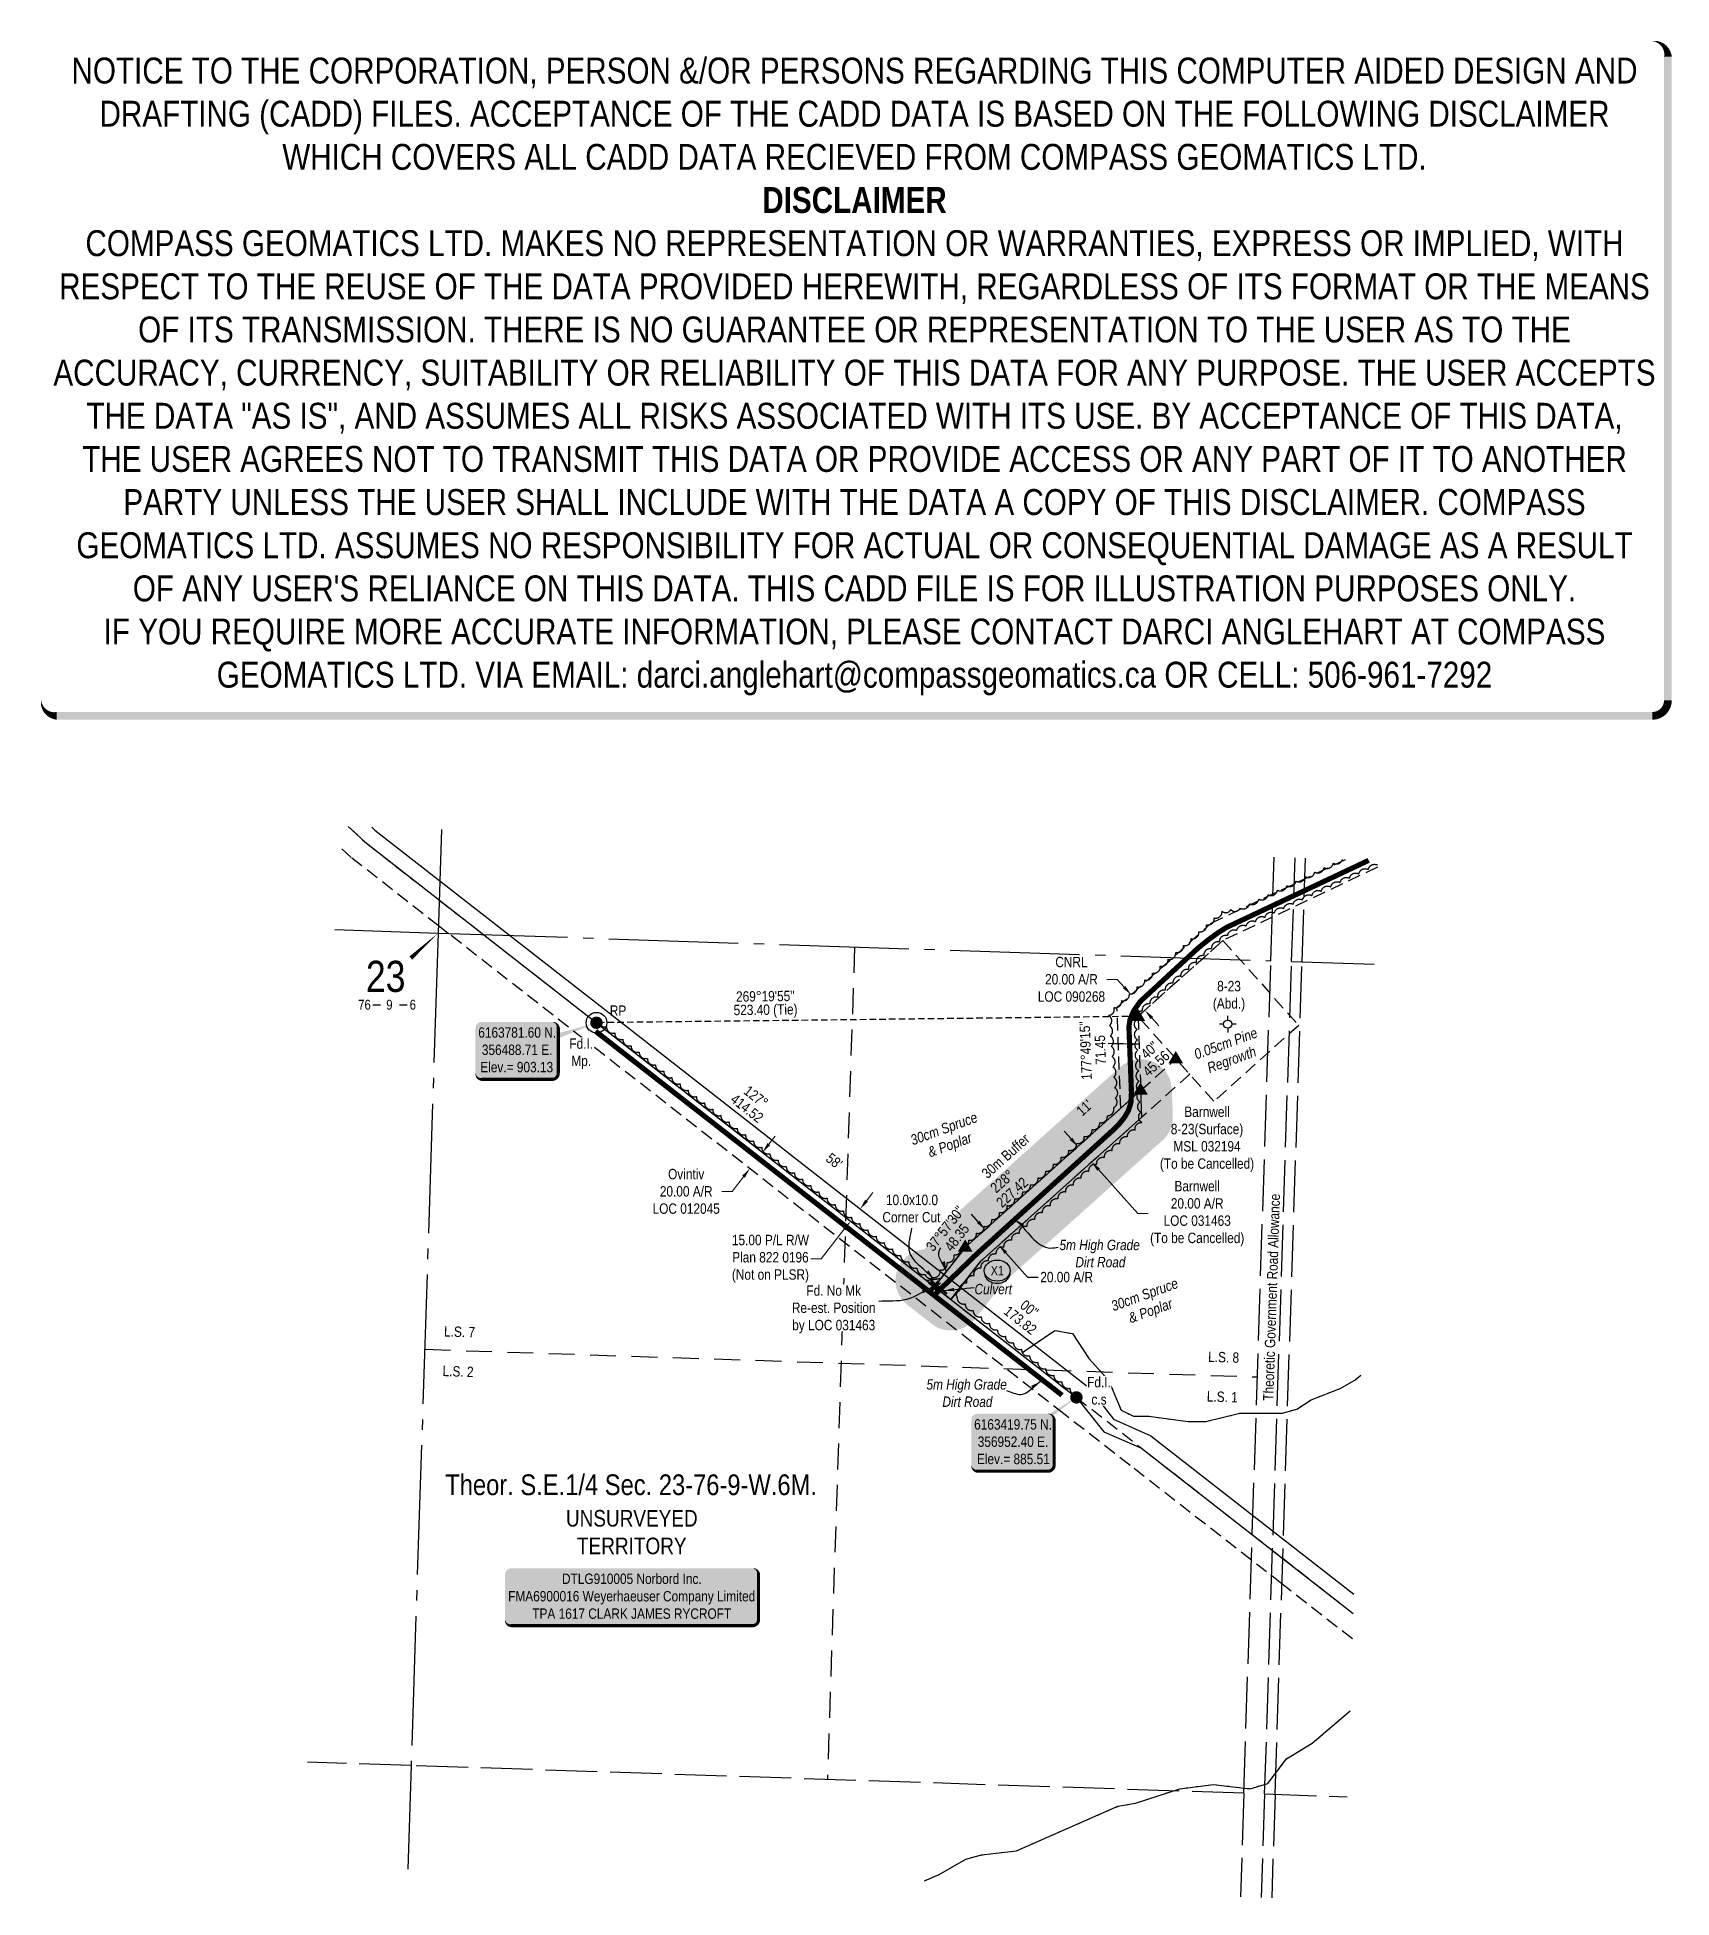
# Model space of a CAD drawing. Extents: x 355948 to 357528, y 6162936 to 6164733.
import ezdxf
from ezdxf.enums import TextEntityAlignment as Align

# ---------------------------------------------------------------- set-up
doc = ezdxf.new("R2010")
doc.units = 0
doc.header["$LTSCALE"] = 5
doc.header["$PDMODE"] = 34
doc.header["$PDSIZE"] = 0.03
for name, pattern in [('0', [1, 1, 0]), ('foc-ACCESSROAD', [3.75, 2.5, -1.25]), ('foc-LSD', [8, 5, -3]), ('foc-QUARTERLINE', [33, 25, -3, 2, -3]), ('foc-TIELINE', [1.875, 1.25, -0.625]), ('foc-TRAV', [1.875, 1.25, -0.625]), ('foc-UNSURVEYED', [12.5, 10, -2.5]), ('foc-WHEELTRACKS', [2, 0.4, -1.6])]:
    doc.linetypes.add(name, pattern=pattern)
doc.layers.get('Defpoints').update_dxf_attribs({"color": 9})
for name, color, linetype in [('10', 1, 'Continuous'), ('35', 37, 'Continuous'), ('9', 3, 'Continuous'), ('AS-ROADS', 254, 'Continuous'), ('AS-SURFACE IMPACT', 7, 'Continuous'), ('C-AR', 13, 'foc-ACCESSROAD'), ('C-SYMBOL', 7, 'Continuous'), ('DETAIL-T', 7, 'Continuous'), ('F-AR', 190, 'foc-ACCESSROAD'), ('F-RW', 190, 'Continuous'), ('F-WS', 190, 'foc-ACCESSROAD'), ('F-WS-S', 190, 'Continuous'), ('L-BD', 7, 'Continuous'), ('L-BD1', 253, 'Continuous'), ('L-MON', 1, 'Continuous'), ('L-QSEC', 8, 'foc-QUARTERLINE'), ('L-ROAD-T', 7, 'Continuous'), ('L-SECLBL', 7, 'Continuous'), ('L-SECTION-LSD', 7, 'foc-LSD'), ('L-TIE', 7, 'foc-TIELINE'), ('L-UNS-T', 3, 'Continuous'), ('L-USEC', 7, 'foc-UNSURVEYED'), ('P-BUFFER-H 30m', 51, 'Continuous'), ('P-BUFFER-T', 40, 'Continuous'), ('P-CROSSINGS', 250, 'Continuous'), ('P-PROPOSED', 10, 'Continuous'), ('P-PROPOSED-H', 21, 'Continuous'), ('P-TRAV', 4, 'foc-TRAV'), ('P-TXT', 4, 'Continuous'), ('T-BUSH', 110, '0'), ('T-BUSH-T', 110, 'Continuous'), ('T-WATER-P3', 160, 'foc-WHEELTRACKS')]:
    doc.layers.add(name, color=color, linetype=linetype)
for name, color, linetype, lineweight in [('AS-GENERAL', 48, 'Continuous', 18), ('C-AR-T', 13, 'Continuous', 9), ('F-AR-T', 190, 'Continuous', 9), ('F-RW-T', 190, 'Continuous', 9), ('T-TEXT', 48, 'Continuous', 18)]:
    doc.layers.add(name, color=color, linetype=linetype, lineweight=lineweight)
doc.layers.add('DISCLAIMER', color=7, linetype='Continuous', plot=False)
doc.styles.add('100L', font='', dxfattribs={"height": 11})
doc.styles.add('175L', font='', dxfattribs={"height": 20})
doc.styles.add('80', font='', dxfattribs={"height": 10})
doc.styles.add('80CG', font='', dxfattribs={"height": 10})
doc.styles.add('80L', font='', dxfattribs={"height": 10})
doc.styles.add('80LS', font='', dxfattribs={"height": 10})
doc.styles.add('Crossing', font='', dxfattribs={"height": 10})
doc.styles.add('foc-LtypeFont', font='', dxfattribs={"height": 7.35})
doc.styles.add('SIMPLEX', font='')
doc.styles.get('100L').set_extended_font_data('Arial Narrow')
doc.styles.get('175L').set_extended_font_data('Arial Narrow')
doc.styles.get('80').set_extended_font_data('Arial Narrow')
doc.styles.get('80CG').set_extended_font_data('Arial Narrow')
doc.styles.get('80L').set_extended_font_data('Arial Narrow')
doc.styles.get('80LS').set_extended_font_data('Arial Narrow', italic=True)
doc.styles.get('Crossing').set_extended_font_data('Arial Narrow')
doc.styles.get('foc-LtypeFont').set_extended_font_data('Arial Narrow')
doc.styles.get('SIMPLEX').set_extended_font_data('Arial Narrow')
doc.linetypes.add('foc-TOPO-flowdirection-NOLINE', pattern='A,0,[">",foc-LtypeFont,S=0.3,R=0,X=0,Y=-0.945],-20,[">",foc-LtypeFont,S=0.3,R=0,X=0,Y=-0.945],0', length=20)
doc.dimstyles.new('Compass 5 000', dxfattribs={"dimscale": 5, "dimtxt": 9, "dimasz": 2, "dimexe": 0.2, "dimexo": 0.0625, "dimgap": 0.5, "dimtad": 0, "dimtih": 1, "dimtoh": 1, "dimzin": 0, "dimdsep": 46, "dimtxsty": '80CG', "dimcen": 0.1, "dimse1": 1, "dimse2": 1, "dimclrd": 256, "dimclrt": 256, "dimaunit": 1, "dimadec": 4, "dimazin": 0, "dimtfac": 0.06, "dimtofl": 0, "dimtmove": 0, "dimatfit": 1, "dimfxl": 0.2, "dimtolj": 1, "dimtzin": 0, "dimlwd": -1, "dimarcsym": 0})

msp = doc.modelspace()

# ---------------------------------------------------------------- texts
at = {"layer": 'C-SYMBOL', "color": 3, "style": '175L'}
msp.add_text('Theor. S.E.1/4 Sec. 23-76-9-W.6M.', height=20, dxfattribs=at).set_placement((356522.176, 6163319.374), align=Align.BOTTOM_CENTER)
at = {"layer": 'F-AR-T', "char_height": 10, "attachment_point": 5, "style": '80CG'}
for s, insert, width in [('\\A1;8-23\\P(Abd.)', (357099.835, 6163807.122), 22.68527), ('\\A1;Barnwell\\P8-23(Surface)\\PMSL 032194\\P(To be Cancelled)', (357078.595, 6163669.107), 90.45471)]:
    msp.add_mtext(s, dxfattribs=dict(at, insert=insert, width=width))
at = {"layer": 'L-BD', "style": '80L'}
for s, height, rotation, p in [("269°19'55''", 9.99715, 0.668, (356651.926, 6163807.247)), ('523.40 (Tie)', 9.99715, 0.668, (356652.092, 6163793.002)), ('127°', 9.9971, 322.0329, (356642.933, 6163710.2)), ('414.52', 9.9971, 322.0329, (356634.169, 6163698.969)), ("58'", 9.9971, 322.0329, (356718.448, 6163648.109)), ('173.82', 9.9971, 322.0329, (356898.233, 6163494.275)), ("00''", 9.9971, 322.0329, (356906.997, 6163505.506))]:
    msp.add_text(s, height=height, rotation=rotation, dxfattribs=at).set_placement(p, align=Align.MIDDLE)
at = {"layer": 'L-BD1', "style": '80L'}
for s, height, rotation, p in [("177°49'15''", 9.99715, 92.1554, (356961.34, 6163754.798)), ('71.45', 9.9971, 92.1554, (356975.576, 6163755.334)), ('40"', 9.9971, 41.8047, (357023.119, 6163755.155)), ('45.56', 9.9971, 41.8047, (357029.416, 6163742.298)), ("11'", 9.9971, 41.8195, (356960.179, 6163699.485)), ('228°', 9.9971, 41.8195, (356880.767, 6163628.471)), ('227.42', 9.9971, 41.8195, (356890.266, 6163617.854)), ("37°57'30''", 9.9971, 52.0785, (356825.654, 6163582.884)), ('48.35', 9.9971, 52.0785, (356836.892, 6163574.129))]:
    msp.add_text(s, height=height, rotation=rotation, dxfattribs=at).set_placement(p, align=Align.MIDDLE)
at = {"layer": 'L-ROAD-T', "style": '80L'}
msp.add_text('Theoretic Government Road Allowance', height=10, rotation=88.14142, dxfattribs=at).set_placement((357140.941, 6163516.501), align=Align.MIDDLE_CENTER)
at = {"layer": 'L-UNS-T', "color": 3, "insert": (356522.836, 6163289.537), "char_height": 16, "attachment_point": 5, "style": '80L'}
msp.add_mtext_dynamic_manual_height_columns('UNSURVEYED TERRITORY', width=126.41375, gutter_width=47.5, heights=[0], dxfattribs=at)
at = {"layer": 'P-BUFFER-T', "insert": (356859.613, 6163637.717), "char_height": 9.99715, "attachment_point": 1, "rotation": 41.811037, "style": '80L'}
msp.add_mtext_dynamic_manual_height_columns('\\pi0.27843;30m Buffer', width=56.27766, gutter_width=49.986, heights=[0], dxfattribs=at)
at = {"layer": 'P-TXT', "insert": (356764.652, 6163615.47), "char_height": 9.99715, "attachment_point": 1, "style": '80L'}
msp.add_mtext_dynamic_manual_height_columns('\\pi3.7563;10.0x10.0\\P\\pi0.32276;Corner Cut', width=56.03217, gutter_width=49.986, heights=[0], dxfattribs=at)
at = {"layer": 'T-BUSH-T', "char_height": 10, "attachment_point": 2, "rotation": 20, "style": '80LS'}
for s, insert, width in [('0.05cm Pine\\PRegrowth', (357094.951, 6163766.4), 63.497), ('30cm Spruce\\P& Poplar', (356822.674, 6163684.081), 67.3101), ('30cm Spruce\\P& Poplar', (357016.536, 6163523.834), 67.3101)]:
    msp.add_mtext(s, dxfattribs=dict(at, insert=insert, width=width))
at = {"layer": 'T-TEXT', "char_height": 9.99186, "attachment_point": 1, "style": '80L'}
for s, width, insert in [('\\pi0.44868;{\\fArial Narrow|b0|i1|c0|p34;5m High Grade\\P\\pi12.67609; Dirt Road}', 77.43116, (356935.591, 6163572.02)), ('{\\fArial Narrow|b0|i1|c0|p34;Culvert}', 36.81528, (356853.949, 6163529.339)), ('\\pi0.44868;{\\fArial Narrow|b0|i1|c0|p34;5m High Grade\\P\\pi12.67609; Dirt Road}', 77.43116, (356807.086, 6163437.286))]:
    msp.add_mtext_dynamic_manual_height_columns(s, width=width, gutter_width=49.986, heights=[0], dxfattribs=dict(at, insert=insert))

# ---------------------------------------------------------------- blocks, each defined once
blk = doc.blocks.new('L-SECLBL')
at = {"layer": '9', "color": 7}
for p, q in [((-5.1, -27.8), (-12.3, -27.8)), ((20.7, -27.8), (13.5, -27.8))]:
    blk.add_line(p, q, dxfattribs=at)
at = {"layer": '10', "color": 2, "style": 'SIMPLEX'}
blk.add_attdef('SEC', text='', height=30, dxfattribs=at).set_placement((0, 0), align=Align.MIDDLE)
at = {"layer": '10', "color": 5, "style": '80L'}
blk.add_attdef('TWP', text='', height=9.5, dxfattribs=at).set_placement((-14.4, -27.4), align=Align.MIDDLE_RIGHT)
blk.add_attdef('RGE', text='', height=9.5, dxfattribs=at).set_placement((3.6, -27.4), align=Align.MIDDLE_CENTER)
blk.add_attdef('MER', text='', height=9.5, dxfattribs=at).set_placement((23.2, -27.4), align=Align.MIDDLE_LEFT)
blk = doc.blocks.new('*U33')
h = blk.add_hatch(color=255)
edge = h.paths.add_edge_path()
edge.add_line((-116.5, -28.5), (116.5, -28.5))
edge.add_arc((116.5, -22.5), 6, 270, 360)
edge.add_line((122.5, -22.5), (122.5, 21))
edge.add_arc((116.5, 21), 6, 0, 90)
edge.add_line((116.5, 27), (-116.5, 27))
edge.add_arc((-116.5, 21), 6, 90, 180)
edge.add_line((-122.5, 21), (-122.5, -22.5))
edge.add_arc((-116.5, -22.5), 6, 180, 270)
at = {"color": 44, "flags": 128}
blk.add_lwpolyline([(-116.5, -28.5, 3, 3, 0), (116.5, -28.5, 3, 3, 0.414214), (122.5, -22.5, 3, 3, 0), (122.5, 21, 3, 0, 0.414214), (116.5, 27, 0, 0, 0), (-116.5, 27, 0, 0, 0.414214), (-122.5, 21, 0, 0, 0), (-122.5, -22.5, 0, 3, 0.414214)], format="xyseb", close=True, dxfattribs=at)
at = {"color": 44, "style": '80'}
blk.add_attdef('ENTER_TEXT_001', (-36, -5), '', height=10, dxfattribs=at)
blk = doc.blocks.new('*D34')
at = {"layer": 'Defpoints', "color": 0, "transparency": 16777216}
for p in [(356622.1, 6163677.6), (356609.7, 6163661.8), (356636.8, 6163640.7)]:
    blk.add_point(p, dxfattribs=at)
at = {"layer": 'F-AR-T', "transparency": 16777216}
for p, q in [((356655.3, 6163664.3), (356661.4, 6163672.2)), ((356630.7, 6163632.8), (356619.7, 6163618.7)), ((356619.7, 6163618.7), (356609.7, 6163618.7))]:
    blk.add_line(p, q, dxfattribs=at)
for points in [[(356654, 6163665.4), (356656.6, 6163663.3), (356649.1, 6163656.4)], [(356629.4, 6163633.8), (356632, 6163631.8), (356636.8, 6163640.7)]]:
    blk.add_solid(points, dxfattribs=at)
at = {"layer": 'F-AR-T', "transparency": 16777216, "insert": (356575.4, 6163618.7), "char_height": 10, "attachment_point": 5, "style": '80CG'}
blk.add_mtext('\\A1;Ovintiv\\P20.00 A/R\\PLOC 012045', dxfattribs=at)
blk = doc.blocks.new('*D35')
at = {"layer": 'Defpoints', "color": 0, "transparency": 16777216}
for p in [(356967.2, 6163647.1), (356893.8, 6163608.3), (356907.1, 6163593.4)]:
    blk.add_point(p, dxfattribs=at)
at = {"layer": 'F-AR-T', "transparency": 16777216}
for p, q in [((356947.2, 6163669.5), (356940.5, 6163676.9)), ((356973.9, 6163639.7), (357011.7, 6163597.3)), ((357011.7, 6163597.3), (357021.7, 6163597.3))]:
    blk.add_line(p, q, dxfattribs=at)
for points in [[(356948.4, 6163670.6), (356945.9, 6163668.4), (356953.9, 6163662)], [(356975.1, 6163640.8), (356972.6, 6163638.5), (356967.2, 6163647.1)]]:
    blk.add_solid(points, dxfattribs=at)
at = {"layer": 'F-AR-T', "transparency": 16777216, "insert": (357069.1, 6163597.3), "char_height": 10, "attachment_point": 5, "style": '80CG'}
blk.add_mtext('\\A1;Barnwell\\P20.00 A/R\\PLOC 031463\\P(To be Cancelled)', dxfattribs=at)
blk = doc.blocks.new('GABD')
for p, q in [((-0.81, 0), (-1.62, 0)), ((0, 0.81), (0, 1.62)), ((1.62, 0), (0.81, 0)), ((0, -0.81), (0, -1.62))]:
    blk.add_line(p, q)
blk.add_circle((0, 0), 0.8)
blk = doc.blocks.new('*D36')
at = {"layer": 'Defpoints', "color": 0, "transparency": 16777216}
for p in [(356726.1, 6163596.4), (356735.3, 6163608.2), (356734.3, 6163590)]:
    blk.add_point(p, dxfattribs=at)
at = {"layer": 'F-RW-T', "transparency": 16777216}
for p, q in [((356749.6, 6163609.7), (356755.8, 6163617.6)), ((356728.1, 6163582.1), (356705.9, 6163553.6)), ((356705.9, 6163553.6), (356695.9, 6163553.6))]:
    blk.add_line(p, q, dxfattribs=at)
for points in [[(356748.3, 6163610.7), (356751, 6163608.7), (356743.5, 6163601.8)], [(356726.8, 6163583.1), (356729.4, 6163581.1), (356734.3, 6163590)]]:
    blk.add_solid(points, dxfattribs=at)
at = {"layer": 'F-RW-T', "transparency": 16777216, "insert": (356656.8, 6163553.6), "char_height": 10, "attachment_point": 5, "style": '80CG'}
blk.add_mtext('\\A1;15.00 P/L R/W\\PPlan 822 0196\\P(Not on PLSR)', dxfattribs=at)
blk = doc.blocks.new('fdia')
at = {"color": 255, "const_width": 1}
blk.add_lwpolyline([(-0.5, 0, 1), (0.5, 0, 1)], format="xyb", close=True, dxfattribs=at)
blk = doc.blocks.new('Fdiaa')
blk.add_blockref('fdia', (0, 0))
blk = doc.blocks.new('fdib')
at = {"color": 1, "const_width": 1.6}
blk.add_lwpolyline([(-0.4, 0, 1), (0.4, 0, 1)], format="xyb", close=True, dxfattribs=at)
at = {"color": 1}
blk.add_circle((0, 0), 0.8, dxfattribs=at)
blk = doc.blocks.new('Fdibb')
blk.add_blockref('fdib', (0, 0))
blk = doc.blocks.new('fdicc')
for name in ['Fdibb', 'Fdiaa']:
    blk.add_blockref(name, (0, 0))
blk = doc.blocks.new('FDI')
blk.add_blockref('fdicc', (0, 0))
blk = doc.blocks.new('STRIA')
blk.add_hatch(color=255).paths.add_polyline_path([(-0.04, 1.52), (-1.47, -0.87), (1.39, -0.87)])
blk = doc.blocks.new('STRIAA')
blk.add_blockref('STRIA', (0, 0))
blk = doc.blocks.new('STRIB')
at = {"color": 1}
blk.add_solid([(-1.12, -0.67), (-0.04, 1.13), (1.04, -0.67)], dxfattribs=at)
blk = doc.blocks.new('STRIBB')
blk.add_blockref('STRIB', (0, 0))
blk = doc.blocks.new('STRICC')
for name in ['STRIAA', 'STRIBB']:
    blk.add_blockref(name, (0, 0))
blk = doc.blocks.new('fdspike')
blk.add_blockref('STRICC', (0, 0))
blk = doc.blocks.new('TEMP')
h = blk.add_hatch(color=255)
h.dxf.hatch_style = 1
h.paths.add_polyline_path([(0, 0.25), (-0.67, 1.15), (-0.67, 0.67), (-1.15, 0.67), (-0.25, 0), (-1.15, -0.67), (-0.67, -0.67), (-0.67, -1.15), (0, -0.25), (0.67, -1.15), (0.67, -0.67), (1.15, -0.67), (0.25, 0), (1.15, 0.67), (0.67, 0.67), (0.67, 1.15)])
h.paths.add_polyline_path([(0.57, 0.85), (0.57, 0.57), (0.85, 0.57), (0.08, 0), (0.85, -0.57), (0.57, -0.57), (0.57, -0.85), (0, -0.08), (-0.57, -0.85), (-0.57, -0.57), (-0.85, -0.57), (-0.08, 0), (-0.85, 0.57), (-0.57, 0.57), (-0.57, 0.85), (0, 0.08)], flags=16)
h = blk.add_hatch(color=1)
h.dxf.hatch_style = 1
h.paths.add_polyline_path([(0, 0.08), (-0.57, 0.85), (-0.57, 0.57), (-0.85, 0.57), (-0.08, 0), (-0.85, -0.57), (-0.57, -0.57), (-0.57, -0.85), (0, -0.08), (0.57, -0.85), (0.57, -0.57), (0.85, -0.57), (0.08, 0), (0.85, 0.57), (0.57, 0.57), (0.57, 0.85)])
at = {"color": 1}
for p, q in [((-0.08, 0), (0.08, 0)), ((0, 0.08), (0, -0.08))]:
    blk.add_line(p, q, dxfattribs=at)
at = {"color": 255, "flags": 128}
blk.add_lwpolyline([(-0.25, 0), (-1.15, 0.67), (-0.67, 0.67), (-0.67, 1.15), (0, 0.25), (0.67, 1.15), (0.67, 0.67), (1.15, 0.67), (0.25, 0), (1.15, -0.67), (0.67, -0.67), (0.67, -1.15), (0, -0.25), (-0.67, -1.15), (-0.67, -0.67), (-1.15, -0.67)], close=True, dxfattribs=at)
at = {"color": 1, "flags": 128}
blk.add_lwpolyline([(-0.08, 0), (-0.85, 0.57), (-0.57, 0.57), (-0.57, 0.85), (0, 0.08), (0.57, 0.85), (0.57, 0.57), (0.85, 0.57), (0.08, 0), (0.85, -0.57), (0.57, -0.57), (0.57, -0.85), (0, -0.08), (-0.57, -0.85), (-0.57, -0.57), (-0.85, -0.57)], close=True, dxfattribs=at)
blk = doc.blocks.new('*D37')
at = {"layer": 'Defpoints', "color": 0, "transparency": 16777216}
for p in [(356903.5, 6163617), (356916.9, 6163602.1), (356877.5, 6163566.9)]:
    blk.add_point(p, dxfattribs=at)
at = {"layer": 'P-TXT', "transparency": 16777216}
for p, q in [((356857.5, 6163589.3), (356850.9, 6163596.7)), ((356884.2, 6163559.5), (356905.3, 6163535.9)), ((356905.3, 6163535.9), (356915.3, 6163535.9))]:
    blk.add_line(p, q, dxfattribs=at)
for points in [[(356858.8, 6163590.4), (356856.3, 6163588.2), (356864.2, 6163581.8)], [(356885.4, 6163560.6), (356883, 6163558.4), (356877.5, 6163566.9)]]:
    blk.add_solid(points, dxfattribs=at)
at = {"layer": 'P-TXT', "transparency": 16777216, "insert": (356943, 6163535.9), "char_height": 10, "width": 254.456, "attachment_point": 5, "style": '80CG'}
blk.add_mtext('\\A1;20.00 A/R', dxfattribs=at)
blk = doc.blocks.new('*D38')
at = {"layer": 'C-AR-T', "transparency": 16777216}
for p, q in [((356991.9, 6163823.5), (356981.9, 6163823.5)), ((356998.6, 6163816), (356991.9, 6163823.5)), ((357025.3, 6163786.2), (357031.9, 6163778.7))]:
    blk.add_line(p, q, dxfattribs=at)
for points in [[(356999.8, 6163817.1), (356997.4, 6163814.9), (357005.3, 6163808.6)], [(357026.5, 6163787.3), (357024, 6163785.1), (357018.6, 6163793.6)]]:
    blk.add_solid(points, dxfattribs=at)
at = {"layer": 'Defpoints', "color": 0, "transparency": 16777216}
for p in [(357005.3, 6163808.6), (357015, 6163817.3), (357028.3, 6163802.4)]:
    blk.add_point(p, dxfattribs=at)
at = {"layer": 'C-AR-T', "transparency": 16777216, "insert": (356947.6, 6163823.5), "char_height": 10, "attachment_point": 5, "style": '80CG'}
blk.add_mtext('\\A1;CNRL\\P20.00 A/R\\PLOC 090268', dxfattribs=at)
blk = doc.blocks.new('*U39')
at = {"layer": '35', "color": 3}
blk.add_circle((0, 0), 10, dxfattribs=at)
at = {"layer": '35', "color": 3, "style": '80'}
blk.add_attdef('RP_001', (12.9, 6.7), '', height=10, dxfattribs=at)
blk = doc.blocks.new('xing2')
h = blk.add_hatch(color=50)
h.dxf.hatch_style = 1
edge = h.paths.add_edge_path()
edge.add_ellipse((0, 0), major_axis=(-12.5, 0), ratio=0.816297, start_angle=0, end_angle=360)
h = blk.add_hatch(color=250)
h.dxf.hatch_style = 1
edge = h.paths.add_edge_path()
edge.add_ellipse((0, -2), major_axis=(-12.5, 0), ratio=0.816297, start_angle=0, end_angle=180)
edge.add_line((12.5, -2), (12.5, 0))
edge.add_ellipse((0, 0), major_axis=(-12.5, 0), ratio=0.816297, start_angle=0, end_angle=180, ccw=False)
edge.add_line((-12.5, 0), (-12.5, -2))
at = {"color": 250}
blk.add_ellipse((0, 0), major_axis=(-12.5, 0), ratio=0.816297, dxfattribs=at)
blk.add_ellipse((0, -2), major_axis=(-12.5, 0), ratio=0.816297, start_param=0, end_param=3.141593, dxfattribs=at)
at = {"color": 250, "style": 'Crossing'}
blk.add_attdef('CROSSING', text='', height=9, dxfattribs=at).set_placement((0.1, 0), align=Align.MIDDLE_CENTER)
at = {"color": 250, "style": 'Crossing', "flags": 1}
for tag, p in [('OWNER', (0.1, -12.5)), ('DESCRIPTION', (0.1, -25.8)), ('LOCATION', (0.1, -39.3)), ('DWG_REF', (0.1, -52.8))]:
    blk.add_attdef(tag, text='', height=9, dxfattribs=at).set_placement(p, align=Align.MIDDLE_CENTER)
blk = doc.blocks.new('*U40')
h = blk.add_hatch(color=254)
edge = h.paths.add_edge_path()
edge.add_line((-34, -28.5), (34, -28.5))
edge.add_arc((34, -22.5), 6, 270, 360)
edge.add_line((40, -22.5), (40, 21))
edge.add_arc((34, 21), 6, 0, 90)
edge.add_line((34, 27), (-34, 27))
edge.add_arc((-34, 21), 6, 90, 180)
edge.add_line((-40, 21), (-40, -22.5))
edge.add_arc((-34, -22.5), 6, 180, 270)
at = {"color": 1, "flags": 128}
blk.add_lwpolyline([(-34, -28.5, 3, 3, 0), (34, -28.5, 3, 3, 0.414214), (40, -22.5, 3, 3, 0), (40, 21, 3, 0, 0.414214), (34, 27, 0, 0, 0), (-34, 27, 0, 0, 0.414214), (-40, 21, 0, 0, 0), (-40, -22.5, 0, 3, 0.414214)], format="xyseb", close=True, dxfattribs=at)
blk.add_lwpolyline([(76.9, 26.2, 0, 10, 0), (0, 0, 5, 5, 0)], format="xyseb", dxfattribs=at)
at = {"color": 1, "style": '80'}
blk.add_attdef('ENTER_TEXT_001', (-36, -5), '', height=10, dxfattribs=at)
blk = doc.blocks.new('*U41')
h = blk.add_hatch(color=254)
edge = h.paths.add_edge_path()
edge.add_line((-34, -28.5), (34, -28.5))
edge.add_arc((34, -22.5), 6, 270, 360)
edge.add_line((40, -22.5), (40, 21))
edge.add_arc((34, 21), 6, 0, 90)
edge.add_line((34, 27), (-34, 27))
edge.add_arc((-34, 21), 6, 90, 180)
edge.add_line((-40, 21), (-40, -22.5))
edge.add_arc((-34, -22.5), 6, 180, 270)
at = {"color": 1, "flags": 128}
blk.add_lwpolyline([(61.5, 42.8, 0, 10, 0), (0, 0, 5, 5, 0)], format="xyseb", dxfattribs=at)
blk.add_lwpolyline([(-34, -28.5, 3, 3, 0), (34, -28.5, 3, 3, 0.414214), (40, -22.5, 3, 3, 0), (40, 21, 3, 0, 0.414214), (34, 27, 0, 0, 0), (-34, 27, 0, 0, 0.414214), (-40, 21, 0, 0, 0), (-40, -22.5, 0, 3, 0.414214)], format="xyseb", close=True, dxfattribs=at)
at = {"color": 1, "style": '80'}
blk.add_attdef('ENTER_TEXT_001', (-36, -5), '', height=10, dxfattribs=at)
blk = doc.blocks.new('Disclaimer_Legal')
at = {"layer": 'DISCLAIMER', "color": 254, "flags": 128}
blk.add_lwpolyline([(-3612.9, -1104.6, 37.5, 37.5, 0), (4096.1, -1104.6, 37.5, 37.5, 0.414214), (4171.1, -1029.6, 37.5, 37.5, 0), (4171.1, 2078.7, 37.5, 0, 0.414214), (4096.1, 2153.7, 0, 0, 0), (-3612.9, 2153.7, 0, 0, 0.414214), (-3687.9, 2078.7, 0, 0, 0), (-3687.9, -1029.6, 0, 37.5, 0.414214)], format="xyseb", close=True, dxfattribs=at)
at = {"layer": 'DISCLAIMER', "color": 254, "insert": (241.6, 533.9), "char_height": 125, "width": 7717.568, "attachment_point": 5, "style": '80'}
blk.add_mtext('NOTICE TO THE CORPORATION, PERSON &/OR PERSONS REGARDING THIS COMPUTER AIDED DESIGN AND DRAFTING (CADD) FILES. ACCEPTANCE OF THE CADD DATA IS BASED ON THE FOLLOWING DISCLAIMER WHICH COVERS ALL CADD DATA RECIEVED FROM COMPASS GEOMATICS LTD.\\P{\\fArial Narrow|b1|i0|c0|p34;DISCLAIMER}\\PCOMPASS GEOMATICS LTD. MAKES NO REPRESENTATION OR WARRANTIES, EXPRESS OR IMPLIED, WITH RESPECT TO THE REUSE OF THE DATA PROVIDED HEREWITH, REGARDLESS OF ITS FORMAT OR THE MEANS OF ITS TRANSMISSION. THERE IS NO GUARANTEE OR REPRESENTATION TO THE USER AS TO THE ACCURACY, CURRENCY, SUITABILITY OR RELIABILITY OF THIS DATA FOR ANY PURPOSE. THE USER ACCEPTS THE DATA "AS IS", AND ASSUMES ALL RISKS ASSOCIATED WITH ITS USE. BY ACCEPTANCE OF THIS DATA, THE USER AGREES NOT TO TRANSMIT THIS DATA OR PROVIDE ACCESS OR ANY PART OF IT TO ANOTHER PARTY UNLESS THE USER SHALL INCLUDE WITH THE DATA A COPY OF THIS DISCLAIMER. COMPASS GEOMATICS LTD. ASSUMES NO RESPONSIBILITY FOR ACTUAL OR CONSEQUENTIAL DAMAGE AS A RESULT OF ANY USER\'S RELIANCE ON THIS DATA. THIS CADD FILE IS FOR ILLUSTRATION PURPOSES ONLY.\\PIF YOU REQUIRE MORE ACCURATE INFORMATION, PLEASE CONTACT DARCI ANGLEHART AT COMPASS GEOMATICS LTD. VIA EMAIL: darci.anglehart@compassgeomatics.ca OR CELL: 506-961-7292', dxfattribs=at)

# ---------------------------------------------------------------- dimensions: what is measured, and where the dimension line sits
at = {"layer": 'C-AR-T', "color": 2}
dim = msp.add_linear_dim(base=(357005.261, 6163808.554), p1=(357028.343, 6163802.372), p2=(357015.016, 6163817.277), angle=131.801077, text='CNRL\\P20.00 A/R\\PLOC 090268', dimstyle='Compass 5 000', dxfattribs=at)
dim.commit()
dim.dimension.update_dxf_attribs({"geometry": '*D38', "text_midpoint": (356947.615, 6163823.464), "dimtype": 161})
at = {"layer": 'F-AR-T'}
for base, p1, p2, angle, text, picture, middle in [((356636.825, 6163640.66), (356622.057, 6163677.57), (356609.744, 6163661.787), 232.040676, 'Ovintiv\\P20.00 A/R\\PLOC 012045', '*D34', (356575.382, 6163618.731)), ((356967.189, 6163647.109), (356893.775, 6163608.27), (356907.111, 6163593.363), 311.815618, 'Barnwell\\P20.00 A/R\\PLOC 031463\\P(To be Cancelled)', '*D35', (357069.075, 6163597.306))]:
    dim = msp.add_linear_dim(base=base, p1=p1, p2=p2, angle=angle, text=text, dimstyle='Compass 5 000', dxfattribs=at)
    dim.commit()
    dim.dimension.update_dxf_attribs({"geometry": picture, "text_midpoint": middle, "dimtype": 161})
at = {"layer": 'F-RW-T', "color": 3}
dim = msp.add_linear_dim(base=(356734.262, 6163589.982), p1=(356735.317, 6163608.179), p2=(356726.093, 6163596.355), angle=232.040728, text='15.00 P/L R/W\\PPlan 822 0196\\P(Not on PLSR)', dimstyle='Compass 5 000', dxfattribs=at)
dim.commit()
dim.dimension.update_dxf_attribs({"geometry": '*D36', "text_midpoint": (356656.785, 6163553.589), "dimtype": 161})
at = {"layer": 'P-TXT', "color": 2}
dim = msp.add_linear_dim(base=(356877.534, 6163566.918), p1=(356903.538, 6163617.002), p2=(356916.868, 6163602.1), angle=311.811037, text='20.00 A/R', dimstyle='Compass 5 000', dxfattribs=at)
dim.commit()
dim.dimension.update_dxf_attribs({"geometry": '*D37', "text_midpoint": (356943.032, 6163535.879), "dimtype": 161})

# ---------------------------------------------------------------- hatches: boundary and pattern name
at = {"layer": 'P-BUFFER-H 30m'}
h = msp.add_hatch(color=256, dxfattribs=at)
h.dxf.hatch_style = 1
edge = h.paths.add_edge_path()
edge.add_line((356789.08, 6163509.162), (356812.726, 6163490.713))
edge.add_arc((356831.174, 6163514.359), 29.991, 232.038514, 322.041339)
edge.add_line((356854.821, 6163495.911), (356881.802, 6163530.496))
edge.add_line((356881.802, 6163530.496), (357035.599, 6163668.033))
edge.add_arc((357015.606, 6163690.389), 29.991, 311.805534, 362.179529)
edge.add_line((357045.576, 6163691.53), (357044.589, 6163717.47))
edge.add_arc((357014.619, 6163716.33), 29.991, 2.179529, 131.805534)
edge.add_line((356994.627, 6163738.686), (356825.152, 6163587.128))
edge.add_arc((356845.144, 6163564.772), 29.991, 131.805534, 142.041339)
edge.add_line((356821.497, 6163583.22), (356805.554, 6163562.783))
edge.add_line((356805.554, 6163562.783), (356803.854, 6163562.573))
edge.add_arc((356807.528, 6163532.808), 29.991, 97.037101, 232.038514)
at = {"layer": 'P-PROPOSED-H'}
h = msp.add_hatch(color=256, dxfattribs=at)
h.dxf.hatch_style = 1
h.paths.add_polyline_path([(356807.528, 6163532.808), (356831.174, 6163514.359), (356859.807, 6163551.062), (357015.606, 6163690.389), (357014.619, 6163716.33), (356845.144, 6163564.772), (356821.559, 6163534.539)])

# ---------------------------------------------------------------- linework, layer by layer
at = {"layer": 'AS-GENERAL', "const_width": 1.998, "flags": 128}
msp.add_lwpolyline([(356827.348, 6163519.718), (356811.877, 6163532.546)], dxfattribs=at)
at = {"layer": 'AS-GENERAL', "flags": 128}
msp.add_lwpolyline([(356827.348, 6163519.718), (356811.877, 6163532.546)], dxfattribs=at)
at = {"layer": 'AS-ROADS', "const_width": 4.999, "flags": 128}
for points in [[(356815.192, 6163518.725), (356856.795, 6163558.924), (356986.865, 6163677.058), (356993.494, 6163683.581), (356998.675, 6163689.917), (357002.512, 6163696.491), (357005.057, 6163704.337), (357005.599, 6163714.117), (357003.166, 6163777.71), (357004.255, 6163784.83), (357007.366, 6163792.414), (357013.801, 6163801.848), (357070.345, 6163854.073), (357080.23, 6163861.986), (357089.75, 6163868.894), (357097.538, 6163873.707), (357234.791, 6163938.429)], [(356938.53, 6163421.856), (356487.782, 6163773.441)]]:
    msp.add_lwpolyline(points, dxfattribs=at)
at = {"layer": 'C-AR'}
msp.add_lwpolyline([(357243.248, 6163931.731), (357093.888, 6163860.978), (357011.933, 6163787.699), (357014.619, 6163716.325), (356995.262, 6163699.015), (356991.599, 6163796.339), (357082.716, 6163877.81), (357212.263, 6163939.177)], dxfattribs=at)
at = {"layer": 'Defpoints', "color": 2}
for centre in [(356815.435, 6163526.638), (356952.404, 6163419.752)]:
    msp.add_circle(centre, 0.0455, dxfattribs=at)
at = {"layer": 'F-AR'}
for points in [[(356248.926, 6163971.184), (356264.781, 6163956.298), (356336.841, 6163900.082), (356379.52, 6163866.784), (356488.713, 6163781.599), (356952.404, 6163419.752), (357016.54, 6163369.819), (357122.285, 6163287.324), (357151.723, 6163264.359), (357219.867, 6163211.197)], [(356476.412, 6163765.836), (356345.566, 6163867.915), (356336.034, 6163875.351), (356251.762, 6163941.095), (356238.532, 6163953.515)], [(357219.065, 6163186.463), (357150.921, 6163239.625), (357121.483, 6163262.59), (357004.241, 6163354.054), (356940.103, 6163403.989), (356476.412, 6163765.836)]]:
    msp.add_lwpolyline(points, dxfattribs=at)
msp.add_lwpolyline([(357061.91, 6163731.793), (357015.596, 6163690.376), (356859.807, 6163551.061), (356831.171, 6163514.358), (356807.525, 6163532.81), (356821.559, 6163534.543), (356845.144, 6163564.772), (356995.262, 6163699.015), (357014.619, 6163716.325), (357048.596, 6163746.709), (357061.91, 6163731.793)], close=True, dxfattribs=at)
at = {"layer": 'F-RW', "flags": 128}
for points in [[(356248.92, 6163971.184), (356264.78, 6163956.294), (356488.713, 6163781.599), (356952.404, 6163419.752), (356978.854, 6163386.533), (357015.419, 6163370.613), (357219.866, 6163211.143)], [(356271.639, 6163970.429), (356274.547, 6163967.699), (356497.939, 6163793.421), (356961.629, 6163431.574), (356964.363, 6163429.441), (356988.365, 6163398.724), (357024.308, 6163382.778), (357220.469, 6163229.747)]]:
    msp.add_lwpolyline(points, dxfattribs=at)
at = {"layer": 'F-WS'}
msp.add_lwpolyline([(357093.888, 6163860.978), (357167.186, 6163779.088), (357085.193, 6163705.748), (357011.933, 6163787.699)], close=True, dxfattribs=at)
at = {"layer": 'L-QSEC'}
for p, q in [((356339.064, 6163968.189), (356335.802, 6163868.24)), ((356235.857, 6163871.56), (356335.802, 6163868.24)), ((356335.802, 6163868.24), (356309.556, 6163064.134)), ((356335.802, 6163868.24), (357140.268, 6163841.513)), ((357160.378, 6163840.86), (357240.213, 6163838.203)), ((356309.556, 6163064.134), (356306.294, 6162964.188))]:
    msp.add_line(p, q, dxfattribs=at)
at = {"layer": 'L-SECLBL', "flags": 128}
msp.add_lwpolyline([(356335.802, 6163868.24, 0, 4, 0), (356309.317, 6163844.058, 0, 0, 0)], format="xyseb", dxfattribs=at)
at = {"layer": 'L-SECTION-LSD'}
for p, q in [((356738.035, 6163854.877), (356711.866, 6163050.78)), ((356322.679, 6163466.187), (357127.222, 6163439.469))]:
    msp.add_line(p, q, dxfattribs=at)
at = {"layer": 'L-TIE'}
msp.add_line((357011.933, 6163787.699), (356488.713, 6163781.599), dxfattribs=at)
at = {"layer": 'L-USEC'}
for p, q in [((357140.268, 6163841.513), (357143.512, 6163941.461)), ((357160.378, 6163840.86), (357163.621, 6163940.793)), ((357170.433, 6163840.534), (357173.676, 6163940.459)), ((357114.176, 6163037.426), (357140.268, 6163841.513)), ((357134.285, 6163036.773), (357160.378, 6163840.861)), ((357144.34, 6163036.447), (357170.433, 6163840.534)), ((356309.556, 6163064.134), (356209.611, 6163067.452)), ((357114.176, 6163037.426), (356309.556, 6163064.134)), ((357114.176, 6163037.426), (357110.933, 6162937.48)), ((357134.285, 6163036.773), (357131.042, 6162936.812)), ((357134.285, 6163036.757), (357214.121, 6163034.102)), ((357144.34, 6163036.447), (357141.096, 6162936.478))]:
    msp.add_line(p, q, dxfattribs=at)
at = {"layer": 'P-PROPOSED', "flags": 128}
msp.add_lwpolyline([(356807.528, 6163532.808), (356831.174, 6163514.359), (356859.807, 6163551.062), (357015.606, 6163690.389), (357014.619, 6163716.33), (356845.144, 6163564.772), (356821.559, 6163534.539)], close=True, dxfattribs=at)
at = {"layer": 'P-TRAV'}
msp.add_line((356821.559, 6163534.543), (356815.408, 6163526.658), dxfattribs=at)
at = {"layer": 'T-BUSH', "flags": 128}
for points in [[(356490.533, 6163783.981, 0.52056705), (356498.426, 6163777.846, 0.52056705), (356506.319, 6163771.71, 0.52056705), (356514.212, 6163765.575, 0.52056705), (356522.105, 6163759.44, 0.52056705), (356529.998, 6163753.305, 0.52056705), (356537.891, 6163747.169, 0.52056705), (356545.784, 6163741.034, 0.52056705), (356553.678, 6163734.899, 0.52056705), (356561.571, 6163728.764, 0.52056705), (356569.464, 6163722.628, 0.52056705), (356577.357, 6163716.493, 0.52056705), (356585.25, 6163710.358, 0.52056705), (356593.143, 6163704.223, 0.52056705), (356601.036, 6163698.087, 0.52056705), (356608.93, 6163691.952, 0.52056705), (356616.823, 6163685.817, 0.52056705), (356624.716, 6163679.681, 0.52056705), (356632.609, 6163673.546, 0.52056705), (356640.502, 6163667.411, 0.52056705), (356648.395, 6163661.276, 0.52056705), (356656.288, 6163655.14, 0.52056705), (356664.181, 6163649.005, 0.52056705), (356672.075, 6163642.87, 0.52056705), (356679.968, 6163636.735, 0.52056705), (356687.861, 6163630.599, 0.52056705), (356695.754, 6163624.464, 0.52056705), (356703.647, 6163618.329, 0.52056705), (356711.54, 6163612.194, 0.52056705), (356719.433, 6163606.058, 0.52056705), (356727.326, 6163599.923, 0.52056705), (356735.22, 6163593.788, 0.52056705), (356743.113, 6163587.652, 0.52056705), (356751.006, 6163581.517, 0.52056705), (356758.899, 6163575.382, 0.52056705), (356766.792, 6163569.247, 0.52056705), (356774.685, 6163563.111, 0.52056705), (356782.578, 6163556.976, 0.52056705), (356790.471, 6163550.841, 0.52056705), (356798.365, 6163544.706, 0.52056705), (356806.258, 6163538.57, 0.52056705), (356813.904, 6163535.487, 0.52056705), (356820.706, 6163542.812, 0.52056705), (356827.509, 6163550.138, 0.52056705), (356834.312, 6163557.464, 0.52056705), (356841.114, 6163564.79, 0.52056705), (356848.372, 6163571.652, 0.52056705), (356855.814, 6163578.328, 0.52056705), (356863.256, 6163585.003, 0.52056705), (356870.697, 6163591.679, 0.52056705), (356878.139, 6163598.355, 0.52056705), (356885.58, 6163605.031, 0.52056705), (356893.022, 6163611.706, 0.52056705), (356900.464, 6163618.382, 0.52056705), (356907.905, 6163625.058, 0.52056705), (356915.347, 6163631.734, 0.52056705), (356922.788, 6163638.409, 0.52056705), (356930.23, 6163645.085, 0.52056705), (356937.672, 6163651.761, 0.52056705), (356945.113, 6163658.437, 0.52056705), (356952.555, 6163665.112, 0.52056705), (356959.996, 6163671.788, 0.52056705), (356967.438, 6163678.464, 0.52056705), (356974.88, 6163685.139, 0.52056705), (356982.321, 6163691.815, 0.52056705), (356988.394, 6163699.643, 0.52056705), (356990.097, 6163708.992, 0.52056705), (356989.275, 6163718.956, 0.52056705), (356988.453, 6163728.919, 0.52056705), (356987.631, 6163738.882, 0.52056705), (356986.809, 6163748.846, 0.52056705), (356985.987, 6163758.809, 0.52056705), (356985.165, 6163768.772, 0.52056705), (356984.343, 6163778.735, 0.52056705), (356983.521, 6163788.699, 0.52056705), (356988.657, 6163796.283, 0.52056705), (356996.116, 6163802.939, 0.52056705), (357003.575, 6163809.595, 0.52056705), (357011.034, 6163816.251, 0.52056705), (357018.493, 6163822.907, 0.52056705), (357025.952, 6163829.563, 0.52056705), (357033.411, 6163836.22, 0.52056705), (357040.871, 6163842.876, 0.52056705), (357048.33, 6163849.532, 0.52056705), (357055.789, 6163856.188, 0.52056705), (357063.248, 6163862.844, 0.52056705), (357070.707, 6163869.501, 0.52056705), (357078.166, 6163876.157, 0.52056705), (357085.625, 6163882.813, 0.52056705), (357093.084, 6163889.469, 0.52056705), (357101.502, 6163890.837, 0.52056705), (357110.623, 6163892.232, 0.52056705), (357119.624, 6163896.581, 0.52056705), (357128.626, 6163900.93, 0.52056705), (357137.627, 6163905.279, 0.52056705), (357146.629, 6163909.628, 0.52056705), (357155.63, 6163913.977, 0.52056705), (357164.632, 6163918.327, 0.52056705), (357173.633, 6163922.676, 0.52056705), (357182.635, 6163927.025, 0.52056705), (357191.636, 6163931.374, 0.52056705), (357200.638, 6163935.723, 0.47838885), (357209.453, 6163939.271, 0.47838885)], [(356954.288, 6163422.092, -0.52056705), (356946.5, 6163428.361, -0.52056705), (356938.713, 6163434.63, -0.52056705), (356930.926, 6163440.899, -0.52056705), (356923.139, 6163447.168, -0.52056705), (356915.351, 6163453.438, -0.52056705), (356907.564, 6163459.707, -0.52056705), (356899.777, 6163465.976, -0.52056705), (356891.99, 6163472.245, -0.52056705), (356884.202, 6163478.514, -0.52056705), (356876.415, 6163484.783, -0.52056705), (356868.628, 6163491.052, -0.52056705), (356860.84, 6163497.321, -0.52056705), (356853.053, 6163503.59, -0.52056705), (356845.266, 6163509.859, -0.52056705), (356837.479, 6163516.128, -0.52056705), (356839.753, 6163523.061, -0.52056705), (356846.649, 6163530.299, -0.52056705), (356853.545, 6163537.537, -0.52056705), (356860.441, 6163544.775, -0.52056705), (356867.54, 6163551.803, -0.52056705), (356875.003, 6163558.454, -0.52056705), (356882.466, 6163565.106, -0.52056705), (356889.93, 6163571.758, -0.52056705), (356897.393, 6163578.409, -0.52056705), (356904.856, 6163585.061, -0.52056705), (356912.319, 6163591.713, -0.52056705), (356919.782, 6163598.364, -0.52056705), (356927.245, 6163605.016, -0.52056705), (356934.709, 6163611.668, -0.52056705), (356942.172, 6163618.319, -0.52056705), (356949.635, 6163624.971, -0.52056705), (356957.098, 6163631.623, -0.52056705), (356964.561, 6163638.274, -0.52056705), (356972.024, 6163644.926, -0.52056705), (356979.487, 6163651.577, -0.52056705), (356986.951, 6163658.229, -0.52056705), (356994.414, 6163664.881, -0.52056705), (357001.877, 6163671.532, -0.52056705), (357009.34, 6163678.184, -0.52056705), (357015.752, 6163685.243, -0.52056705), (357014.713, 6163695.186, -0.52056705), (357013.781, 6163705.136, -0.52056705), (357013.39, 6163715.126, -0.52056705), (357012.999, 6163725.115, -0.52056705), (357012.608, 6163735.105, -0.52056705), (357012.217, 6163745.094, -0.52056705), (357011.825, 6163755.084, -0.52056705), (357011.434, 6163765.073, -0.52056705), (357011.043, 6163775.063, -0.52056705), (357010.938, 6163784.993, -0.52056705), (357016.209, 6163793.289, -0.52056705), (357023.662, 6163799.951, -0.52056705), (357031.116, 6163806.614, -0.52056705), (357038.569, 6163813.277, -0.52056705), (357046.022, 6163819.94, -0.52056705), (357053.475, 6163826.602, -0.52056705), (357060.929, 6163833.265, -0.52056705), (357068.382, 6163839.928, -0.52056705), (357075.835, 6163846.591, -0.52056705), (357083.288, 6163853.253, -0.52056705), (357090.741, 6163859.916, -0.52056705), (357098.629, 6163865.983, -0.52056705), (357107.411, 6163870.739, -0.52056705), (357116.481, 6163874.942, -0.52056705), (357125.552, 6163879.145, -0.52056705), (357134.623, 6163883.348, -0.52056705), (357143.693, 6163887.551, -0.52056705), (357152.764, 6163891.754, -0.52056705), (357161.835, 6163895.957, -0.52056705), (357170.905, 6163900.16, -0.52056705), (357179.976, 6163904.363, -0.52056705), (357189.047, 6163908.566, -0.52056705), (357198.117, 6163912.769, -0.52056705), (357207.188, 6163916.972, -0.52056705), (357216.259, 6163921.175, -0.52056705), (357225.329, 6163925.378, -0.52056705), (357234.4, 6163929.581, -0.51144428), (357243.318, 6163933.87, -0.51144428)]]:
    msp.add_lwpolyline(points, format="xyb", dxfattribs=at)
at = {"layer": 'T-WATER-P3', "flags": 128}
for points in [[(356900.613, 6163463.417), (356931.582, 6163484.395), (356948.565, 6163481.398), (356964.549, 6163457.422), (356983.53, 6163436.444), (356995.517, 6163407.474), (357007.505, 6163401.48), (357022.491, 6163401.48), (357060.453, 6163396.484), (357077.436, 6163396.484), (357110.403, 6163404.476), (357151.363, 6163404.476), (357165.349, 6163408.471), (357179.336, 6163417.461), (357207.308, 6163428.45), (357221.294, 6163436.442), (357227.337, 6163441.386)], [(356805.7, 6162952.944), (356819.686, 6162958.939), (356845.661, 6162973.923), (356860.646, 6162977.919), (356894.612, 6162981.914), (356992.515, 6163024.869), (357009.498, 6163027.866), (357052.456, 6163041.851), (357084.424, 6163045.846), (357120.388, 6163041.85), (357137.372, 6163046.845), (357155.355, 6163070.82), (357180.33, 6163085.805), (357216.817, 6163117.199)]]:
    msp.add_lwpolyline(points, dxfattribs=at)
at = {"layer": 'T-WATER-P3', "linetype": 'foc-TOPO-flowdirection-NOLINE', "flags": 128}
for points in [[(356900.613, 6163463.417), (356931.582, 6163484.395), (356948.565, 6163481.398), (356964.549, 6163457.422), (356983.53, 6163436.444), (356995.517, 6163407.474), (357007.505, 6163401.48), (357022.491, 6163401.48), (357060.453, 6163396.484), (357077.436, 6163396.484), (357110.403, 6163404.476), (357151.363, 6163404.476), (357165.349, 6163408.471), (357179.336, 6163417.461), (357207.308, 6163428.45), (357221.294, 6163436.442), (357227.337, 6163441.386)], [(356805.7, 6162952.944), (356819.686, 6162958.939), (356845.661, 6162973.923), (356860.646, 6162977.919), (356894.612, 6162981.914), (356992.515, 6163024.869), (357009.498, 6163027.866), (357052.456, 6163041.851), (357084.424, 6163045.846), (357120.388, 6163041.85), (357137.372, 6163046.845), (357155.355, 6163070.82), (357180.33, 6163085.805), (357216.817, 6163117.199)]]:
    msp.add_lwpolyline(points, dxfattribs=at)

# ---------------------------------------------------------------- block references
at = {"layer": 'AS-SURFACE IMPACT'}
ref = msp.add_blockref('*U33', (356522.836, 6163227.753), dxfattribs=at)
ref.add_attrib('ENTER_TEXT_001', 'DTLG910005 Norbord Inc.', (356455.397, 6163239.594), dxfattribs={"layer": '0', "color": 44, "height": 10, "style": '80'})
ref.add_attrib('ENTER_TEXT_002', 'FMA6900016 Weyerhaeuser Company Limited', (356403.382, 6163222.75), dxfattribs={"layer": '0', "color": 44, "height": 10, "style": '80'})
ref.add_attrib('ENTER_TEXT_003', 'TPA 1617 CLARK JAMES RYCROFT', (356426.68, 6163205.906), dxfattribs={"layer": '0', "color": 44, "height": 10, "style": '80'})
at = {"layer": 'C-AR-T', "color": 2, "xscale": 0.99971471, "yscale": 0.99971471, "zscale": 0.99971471}
msp.add_blockref('*U39', (356488.713, 6163781.599), dxfattribs=at).add_auto_attribs({'RP_001': 'RP'})
at = {"layer": 'DETAIL-T', "color": 2}
ref = msp.add_blockref('*U40', (356411.814, 6163755.405), dxfattribs=at)
ref.add_attrib('ENTER_TEXT_001', '6163781.60 N.', (356374.519, 6163767.178), dxfattribs={"layer": '0', "color": 1, "height": 10, "style": '80'})
ref.add_attrib('ENTER_TEXT_002', '356488.71 E.', (356377.994, 6163750.47), dxfattribs={"layer": '0', "color": 1, "height": 10, "style": '80'})
ref.add_attrib('ENTER_TEXT_003', 'Elev.= 903.13', (356376.439, 6163733.763), dxfattribs={"layer": '0', "color": 1, "height": 10, "style": '80'})
ref = msp.add_blockref('*U41', (356890.897, 6163376.92), dxfattribs=at)
ref.add_attrib('ENTER_TEXT_001', '6163419.75 N.', (356853.602, 6163388.693), dxfattribs={"layer": '0', "color": 1, "height": 10, "style": '80'})
ref.add_attrib('ENTER_TEXT_002', '356952.40 E.', (356857.077, 6163371.985), dxfattribs={"layer": '0', "color": 1, "height": 10, "style": '80'})
ref.add_attrib('ENTER_TEXT_003', 'Elev.= 885.51', (356856.31, 6163355.277), dxfattribs={"layer": '0', "color": 1, "height": 10, "style": '80'})
at = {"layer": 'F-WS-S', "xscale": 5.000000000000018, "yscale": 5.000000000000018, "zscale": 5.000000000000018}
msp.add_blockref('GABD', (357098.61, 6163780.216), dxfattribs=at)
at = {"layer": 'L-BD', "color": 2, "xscale": 0.2, "yscale": 0.2, "zscale": 0.2}
msp.add_blockref('Disclaimer_Legal', (356689.683, 6164298.934), dxfattribs=at)
at = {"layer": 'L-MON', "color": 2}
for name, p, xscale, yscale, zscale in [('fdspike', (357011.933, 6163787.699), 4.998573550000012, 4.998573550000012, 4.998573550000012), ('fdspike', (357048.596, 6163746.709), 4.99857355, 4.99857355, 4.99857355), ('fdspike', (357014.618, 6163716.358), 4.998573550000012, 4.998573550000012, 4.998573550000012), ('fdspike', (356845.144, 6163564.772), 4.998573550000012, 4.998573550000012, 4.998573550000012), ('TEMP', (356815.408, 6163526.658), 5.000000000000011, 5.000000000000011, 5.000000000000011)]:
    msp.add_blockref(name, p, dxfattribs=dict(at, xscale=xscale, yscale=yscale, zscale=zscale))
at = {"layer": 'L-MON', "xscale": 5.000000000000018, "yscale": 5.000000000000018, "zscale": 5.000000000000018}
for p in [(356488.713, 6163781.599), (356952.404, 6163419.752)]:
    msp.add_blockref('FDI', p, dxfattribs=at)
at = {"layer": 'L-SECLBL', "color": 2}
msp.add_blockref('L-SECLBL', (356285.045, 6163826.417), dxfattribs=at).add_auto_attribs({'SEC': '23', 'TWP': '76', 'RGE': '9', 'MER': '6'})
at = {"layer": 'P-CROSSINGS', "xscale": 0.9993719878031201, "yscale": 0.9993719878031201, "zscale": 0.9993719878031201}
msp.add_blockref('xing2', (356875.885, 6163542.181), dxfattribs=at).add_auto_attribs({'CROSSING': 'X1'})

msp.set_redraw_order([(e.dxf.handle, doc.entitydb.next_handle()) for e in msp.query("TEXT MTEXT ATTDEF DIMENSION ARC_DIMENSION")])  # texts and dimensions are drawn at this point

# ---------------------------------------------------------------- leaders
at = {"layer": 'L-BD1', "path_type": 1}
for points in [[(357012.945, 6163760.804), (356983.111, 6163761.431)], [(356826.826, 6163541.305), (356820.142, 6163562.059), (356821.503, 6163564.145)]]:
    msp.add_leader(points, dimstyle='Compass 5 000', override={"dimgap": 0.5, "dimtad": 0}, dxfattribs=at)
at = {"layer": 'L-MON', "path_type": 1}
msp.add_leader([(356813.087, 6163526.22), (356788.354, 6163514.286), (356761.492, 6163512.416)], dimstyle='Compass 5 000', override={"dimgap": 0.5, "dimtad": 0}, dxfattribs=at)
at = {"layer": 'P-TXT', "path_type": 1}
msp.add_leader([(356814.748, 6163533.708), (356790.941, 6163561.862), (356793.347, 6163583.264)], dimstyle='Compass 5 000', override={"dimgap": 0.5, "dimtad": 0}, dxfattribs=at)
at = {"layer": 'T-TEXT', "path_type": 1}
for points in [[(356893.137, 6163591.591), (356927.601, 6163563.982), (356934.697, 6163564.742)], [(356824.347, 6163522.929), (356853.577, 6163525.814)], [(356917.915, 6163435.172), (356898.696, 6163422.298), (356885.238, 6163426.009)]]:
    msp.add_leader(points, dimstyle='Compass 5 000', override={"dimgap": 0.5, "dimtad": 0}, dxfattribs=at)

# ---------------------------------------------------------------- next in the draw order: texts
at = {"layer": 'L-MON', "char_height": 9.9935, "attachment_point": 2, "style": '80L', "bg_fill": 3, "box_fill_scale": 1.1, "bg_fill_color": 256, "bg_fill_transparency": 0}
for s, insert, width in [('Fd.I. \\PMp.', (356473.951, 6163766.444), 22.02973), ('Fd. No Mk \\PRe-est. Position\\Pby LOC 031463', (356717.919, 6163527.958), 80.10927), ('Fd.I. \\Pc.s', (356974.252, 6163439.462), 22.02973)]:
    msp.add_mtext(s, dxfattribs=dict(at, insert=insert, width=width))
at = {"layer": 'L-SECTION-LSD', "char_height": 10, "attachment_point": 1, "rotation": 358.097999, "style": '100L', "bg_fill": 3, "box_fill_scale": 1.5, "bg_fill_color": 256, "bg_fill_transparency": 0}
for s, width, insert in [('\\pi2.30612;L.S. 7', 30.88047, (356339.354, 6163488.683)), ('L.S. 8', 30.40114, (357079.875, 6163464.091)), ('\\pi2.14046;L.S. 2', 30.65342, (356338.083, 6163450.419)), ('L.S. 1', 29.99119, (357078.604, 6163425.828))]:
    msp.add_mtext_dynamic_manual_height_columns(s, width=width, gutter_width=55, heights=[0], dxfattribs=dict(at, insert=insert))

doc.saveas('drawing.dxf')
